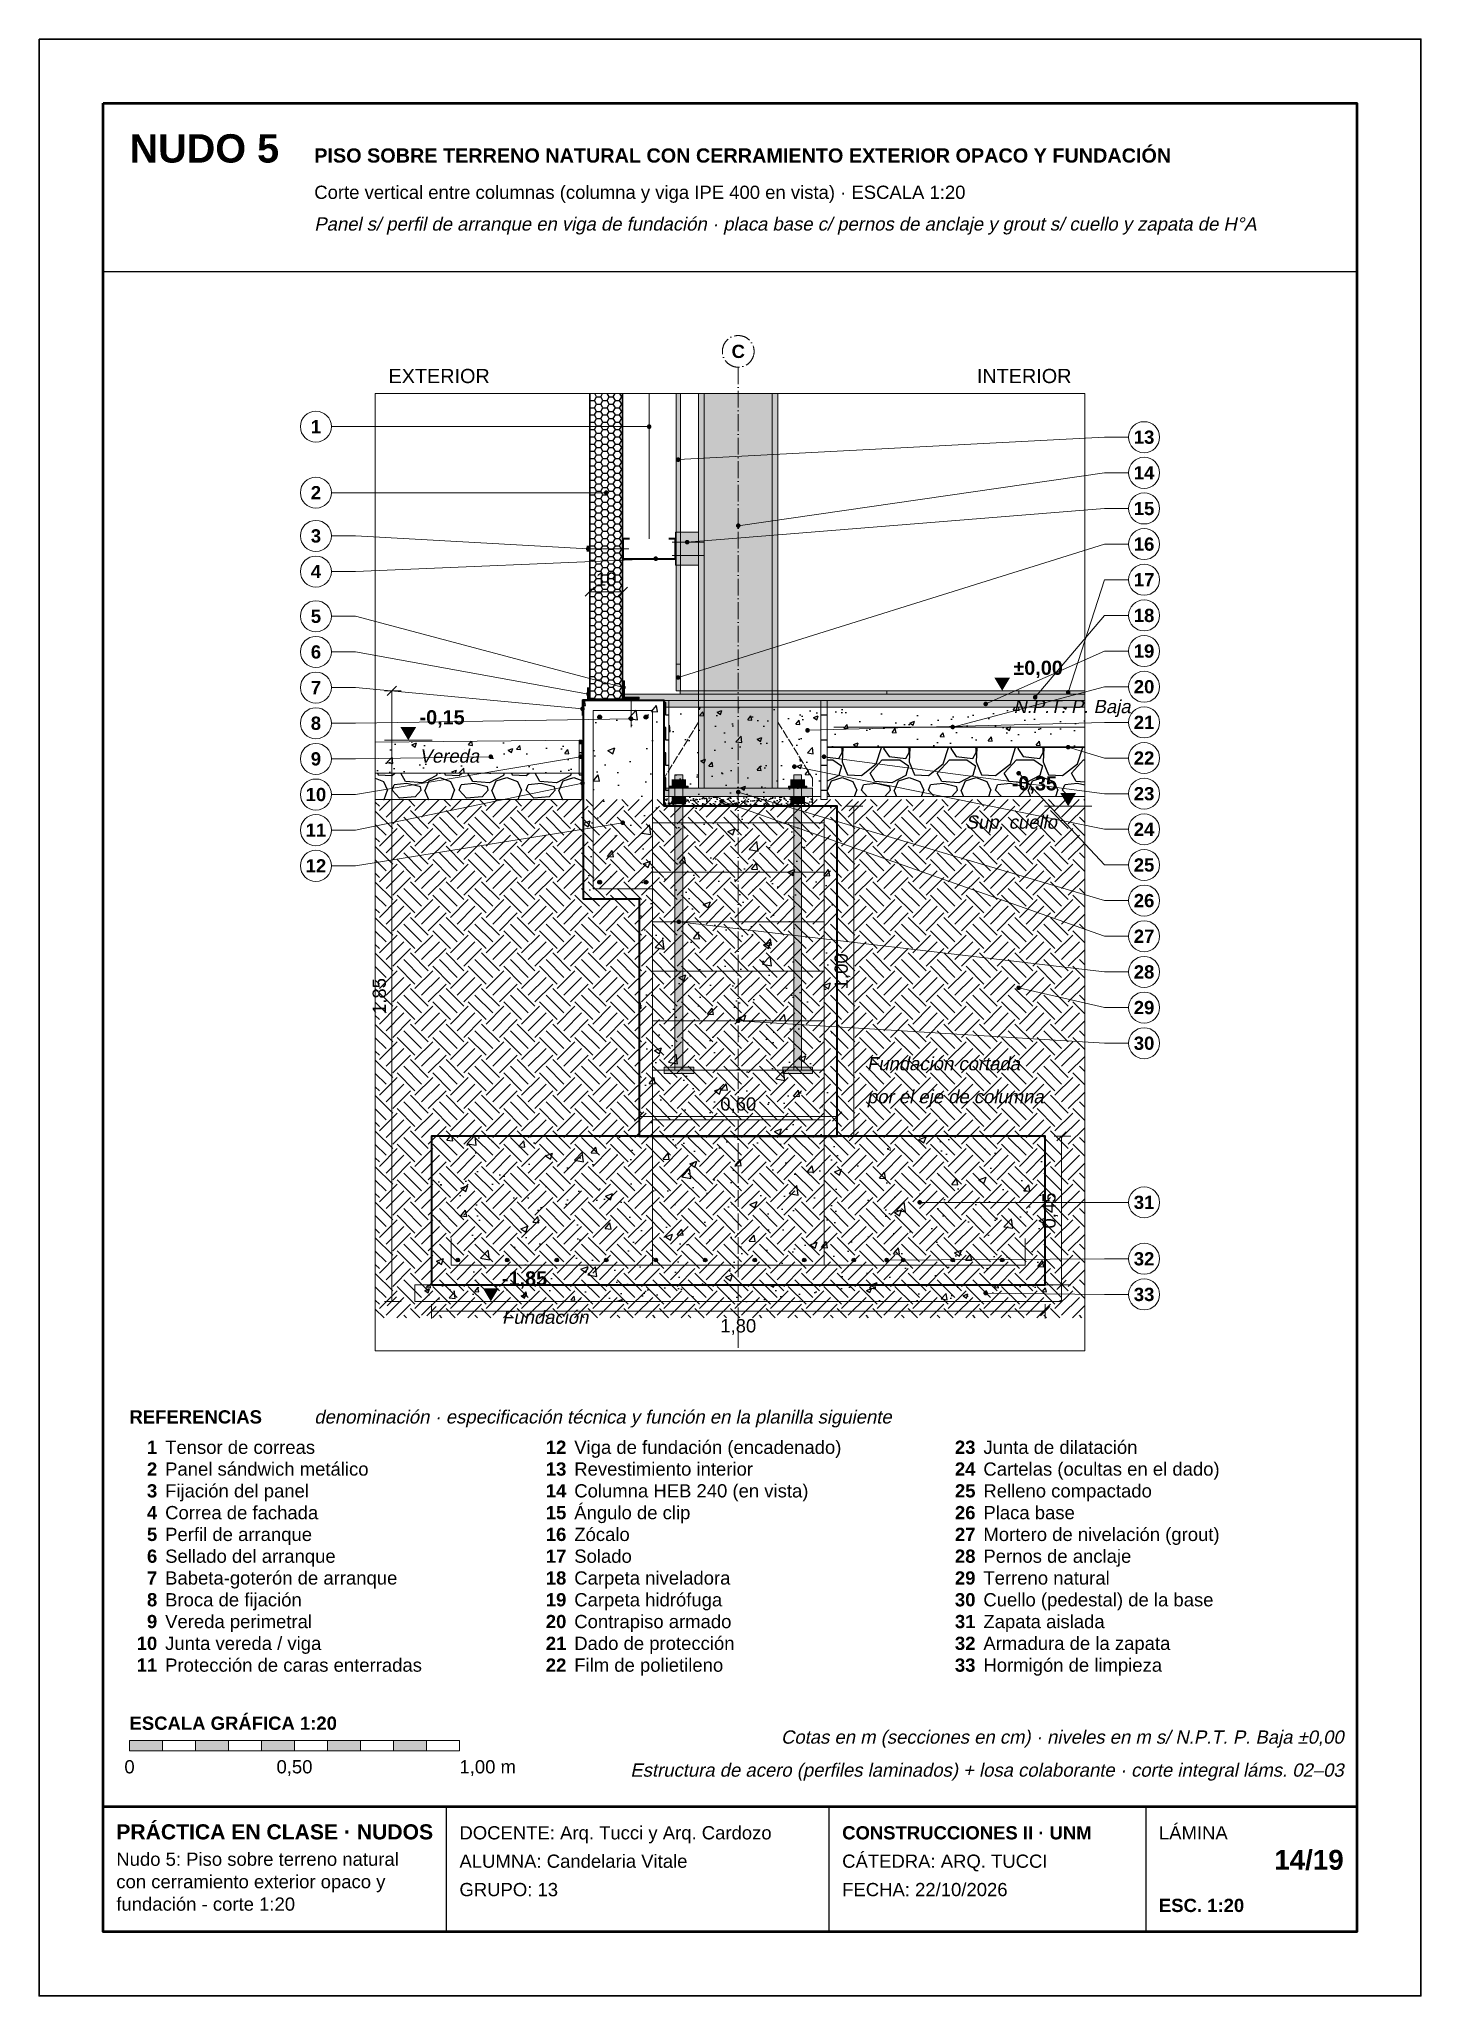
# Model space of a CAD drawing. Header units: millimetres. Extents: x 6 to 4194, y 6 to 5934.
import ezdxf
from ezdxf.enums import TextEntityAlignment as Align

# ---------------------------------------------------------------- set-up
doc = ezdxf.new("R2010")
doc.units = ezdxf.units.MM
doc.header["$LTSCALE"] = 20
doc.linetypes.add('DASHDOT', pattern=[3.556, 2.54, -0.508, 0, -0.508])
doc.linetypes.add('DASHED', pattern=[1.524, 1.27, -0.254])
for name, color, linetype in [('A-ACERO-CORTADO', 250, 'CONTINUOUS'), ('A-ACERO-VISTA', 8, 'CONTINUOUS'), ('A-AISLACION-EPS', 50, 'CONTINUOUS'), ('A-AISLACION-PIR', 50, 'CONTINUOUS'), ('A-ARMADURAS', 14, 'CONTINUOUS'), ('A-BARRERAS-MEMBRANAS', 7, 'CONTINUOUS'), ('A-CHAPA-GALVANIZADA', 253, 'CONTINUOUS'), ('A-CONTORNOS', 7, 'CONTINUOUS'), ('A-GROUT', 251, 'CONTINUOUS'), ('A-HORMIGON-INSITU', 33, 'CONTINUOUS'), ('A-HORMIGON-SIMPLE', 9, 'CONTINUOUS'), ('A-MORTERO-CARPETAS', 252, 'CONTINUOUS'), ('A-NEOPRENO-SELLADORES', 7, 'CONTINUOUS'), ('A-PROYECCION-OCULTO', 8, 'DASHED'), ('A-SOLADOS', 31, 'CONTINUOUS'), ('A-TERRENO', 32, 'CONTINUOUS'), ('A-TOSCA', 42, 'CONTINUOUS'), ('A-VISTA', 8, 'CONTINUOUS'), ('A-YESO-CIELORRASO', 254, 'CONTINUOUS'), ('X-COTAS', 3, 'CONTINUOUS'), ('X-EJES', 1, 'DASHDOT'), ('X-MARCO', 7, 'CONTINUOUS'), ('X-NIVELES', 7, 'CONTINUOUS'), ('X-REFERENCIAS', 1, 'CONTINUOUS'), ('X-ROTULO', 7, 'CONTINUOUS'), ('X-TEXTOS', 7, 'CONTINUOUS')]:
    doc.layers.add(name, color=color, linetype=linetype)
doc.styles.add('ARIAL', font='arial.ttf')
doc.styles.add('ARIAL-B', font='arialbd.ttf')

msp = doc.modelspace()

# ---------------------------------------------------------------- texts
at = {"layer": 'X-COTAS', "style": 'ARIAL'}
for s, p in [('10', (1725, 4278)), ('0,60', (2125, 2688)), ('1,80', (2125, 2016))]:
    msp.add_text(s, height=40.1, dxfattribs=at).set_placement(p, align=Align.CENTER)
for s, p in [('1,00', (2457, 3110)), ('1,85', (1057, 3035)), ('0,45', (3087, 2385))]:
    msp.add_text(s, height=40.1, rotation=90, dxfattribs=at).set_placement(p, align=Align.CENTER)
at = {"layer": 'X-EJES', "true_color": 0xcc0000, "style": 'ARIAL-B'}
msp.add_text('C', height=40.1, dxfattribs=at).set_placement((2125, 4968), align=Align.CENTER)
at = {"layer": 'X-NIVELES', "style": 'ARIAL-B'}
for s, p in [('±0,00', (2959, 4008)), ('-0,15', (1159, 3858)), ('-1,85', (1409, 2158))]:
    msp.add_text(s, height=42.96, dxfattribs=at).set_placement(p)
at = {"layer": 'X-NIVELES', "style": 'ARIAL', "oblique": 12}
for s, height, p in [('N.P.T. P. Baja', 40.096, (2959, 3892)), ('Vereda', 40.1, (1159, 3742)), ('Fundación', 40.1, (1409, 2042))]:
    msp.add_text(s, height=height, dxfattribs=at).set_placement(p)
at = {"layer": 'X-NIVELES', "style": 'ARIAL-B'}
msp.add_text('-0,35', height=42.96, dxfattribs=at).set_placement((3091, 3658), align=Align.RIGHT)
at = {"layer": 'X-NIVELES', "style": 'ARIAL', "oblique": 12}
msp.add_text('Sup. cuello', height=40.096, dxfattribs=at).set_placement((3091, 3542), align=Align.RIGHT)
at = {"layer": 'X-REFERENCIAS', "style": 'ARIAL-B'}
for s, p in [('1', (845, 4740)), ('13', (3355, 4708.1)), ('14', (3355, 4600.1)), ('2', (845, 4540)), ('15', (3355, 4492.1)), ('3', (845, 4409)), ('16', (3355, 4384.1)), ('4', (845, 4301)), ('17', (3355, 4276.1)), ('5', (845, 4165.5)), ('18', (3355, 4168.1)), ('6', (845, 4057.5)), ('19', (3355, 4060.1)), ('7', (845, 3949.5)), ('20', (3355, 3952.1)), ('8', (845, 3841.5)), ('21', (3355, 3844.1)), ('9', (845, 3733.5)), ('22', (3355, 3736.1)), ('10', (845, 3625.5)), ('23', (3355, 3628.1)), ('11', (845, 3517.5)), ('24', (3355, 3520.1)), ('12', (845, 3409.5)), ('25', (3355, 3412.1)), ('26', (3355, 3304.1)), ('27', (3355, 3196.1)), ('28', (3355, 3088.1)), ('29', (3355, 2980.1)), ('30', (3355, 2872.1)), ('31', (3355, 2390)), ('32', (3355, 2219)), ('33', (3355, 2111))]:
    msp.add_text(s, height=40.1, dxfattribs=at).set_placement(p, align=Align.CENTER)
at = {"layer": 'X-ROTULO'}
for s, height, style, p in [('PRÁCTICA EN CLASE · NUDOS', 45.824, 'ARIAL-B', (240, 480)), ('DOCENTE: Arq. Tucci y Arq. Cardozo', 40.096, 'ARIAL', (1280, 480)), ('CONSTRUCCIONES II · UNM', 40.096, 'ARIAL-B', (2440, 480)), ('LÁMINA', 40.1, 'ARIAL', (3400, 480)), ('Nudo 5: Piso sobre terreno natural', 40.096, 'ARIAL', (240, 400)), ('ALUMNA: Candelaria Vitale', 40.096, 'ARIAL', (1280, 394)), ('CÁTEDRA: ARQ. TUCCI', 40.096, 'ARIAL', (2440, 394)), ('con cerramiento exterior opaco y', 40.096, 'ARIAL', (240, 332)), ('fundación - corte 1:20', 40.096, 'ARIAL', (240, 264)), ('GRUPO: 13', 40.1, 'ARIAL', (1280, 308)), ('FECHA: 22/10/2026', 40.096, 'ARIAL', (2440, 308)), ('ESC. 1:20', 40.1, 'ARIAL-B', (3400, 260))]:
    msp.add_text(s, height=height, dxfattribs=dict(at, style=style)).set_placement(p)
at = {"layer": 'X-ROTULO', "style": 'ARIAL-B'}
msp.add_text('14/19', height=60.14, dxfattribs=at).set_placement((3960, 388), align=Align.RIGHT)
at = {"layer": 'X-TEXTOS'}
for s, height, style, p in [('NUDO 5', 85.92, 'ARIAL-B', (280, 5560)), ('PISO SOBRE TERRENO NATURAL CON CERRAMIENTO EXTERIOR OPACO Y FUNDACIÓN', 42.96, 'ARIAL-B', (840, 5560)), ('Corte vertical entre columnas (columna y viga IPE 400 en vista) · ESCALA 1:20', 40.096, 'ARIAL', (840, 5450)), ('EXTERIOR', 42.96, 'ARIAL', (1065, 4892)), ('REFERENCIAS', 40.096, 'ARIAL-B', (280, 1740)), ('Tensor de correas', 40.096, 'ARIAL', (388, 1648)), ('Viga de fundación (encadenado)', 40.096, 'ARIAL', (1628, 1648)), ('Junta de dilatación', 40.096, 'ARIAL', (2868, 1648)), ('Panel sándwich metálico', 40.096, 'ARIAL', (388, 1582)), ('Revestimiento interior', 40.096, 'ARIAL', (1628, 1582)), ('Cartelas (ocultas en el dado)', 40.096, 'ARIAL', (2868, 1582)), ('Fijación del panel', 40.096, 'ARIAL', (388, 1516)), ('Columna HEB 240 (en vista)', 40.096, 'ARIAL', (1628, 1516)), ('Relleno compactado', 40.096, 'ARIAL', (2868, 1516)), ('Correa de fachada', 40.096, 'ARIAL', (388, 1450)), ('Ángulo de clip', 40.096, 'ARIAL', (1628, 1450)), ('Placa base', 40.1, 'ARIAL', (2868, 1450)), ('Perfil de arranque', 40.096, 'ARIAL', (388, 1384)), ('Zócalo', 40.1, 'ARIAL', (1628, 1384)), ('Mortero de nivelación (grout)', 40.096, 'ARIAL', (2868, 1384)), ('Sellado del arranque', 40.096, 'ARIAL', (388, 1318)), ('Solado', 40.1, 'ARIAL', (1628, 1318)), ('Pernos de anclaje', 40.096, 'ARIAL', (2868, 1318)), ('Babeta-goterón de arranque', 40.096, 'ARIAL', (388, 1252)), ('Carpeta niveladora', 40.096, 'ARIAL', (1628, 1252)), ('Terreno natural', 40.096, 'ARIAL', (2868, 1252)), ('Broca de fijación', 40.096, 'ARIAL', (388, 1186)), ('Carpeta hidrófuga', 40.096, 'ARIAL', (1628, 1186)), ('Cuello (pedestal) de la base', 40.096, 'ARIAL', (2868, 1186)), ('Vereda perimetral', 40.096, 'ARIAL', (388, 1120)), ('Contrapiso armado', 40.096, 'ARIAL', (1628, 1120)), ('Zapata aislada', 40.096, 'ARIAL', (2868, 1120)), ('Junta vereda / viga', 40.096, 'ARIAL', (388, 1054)), ('Dado de protección', 40.096, 'ARIAL', (1628, 1054)), ('Armadura de la zapata', 40.096, 'ARIAL', (2868, 1054)), ('Protección de caras enterradas', 40.096, 'ARIAL', (388, 988)), ('Film de polietileno', 40.096, 'ARIAL', (1628, 988)), ('Hormigón de limpieza', 40.096, 'ARIAL', (2868, 988)), ('ESCALA GRÁFICA 1:20', 40.096, 'ARIAL-B', (280, 812)), ('1,00 m', 40.1, 'ARIAL', (1280, 680))]:
    msp.add_text(s, height=height, dxfattribs=dict(at, style=style)).set_placement(p)
at = {"layer": 'X-TEXTOS', "style": 'ARIAL', "oblique": 12}
for s, p in [('Panel s/ perfil de arranque en viga de fundación · placa base c/ pernos de anclaje y grout s/ cuello y zapata de H°A', (840, 5354)), ('Fundación cortada', (2515, 2810)), ('por el eje de columna', (2515, 2710)), ('denominación · especificación técnica y función en la planilla siguiente', (840, 1740))]:
    msp.add_text(s, height=40.096, dxfattribs=at).set_placement(p)
at = {"layer": 'X-TEXTOS'}
for s, height, style, p in [('INTERIOR', 42.96, 'ARIAL', (3135, 4892)), ('1', 40.1, 'ARIAL-B', (364, 1648)), ('12', 40.1, 'ARIAL-B', (1604, 1648)), ('23', 40.1, 'ARIAL-B', (2844, 1648)), ('2', 40.1, 'ARIAL-B', (364, 1582)), ('13', 40.1, 'ARIAL-B', (1604, 1582)), ('24', 40.1, 'ARIAL-B', (2844, 1582)), ('3', 40.1, 'ARIAL-B', (364, 1516)), ('14', 40.1, 'ARIAL-B', (1604, 1516)), ('25', 40.1, 'ARIAL-B', (2844, 1516)), ('4', 40.1, 'ARIAL-B', (364, 1450)), ('15', 40.1, 'ARIAL-B', (1604, 1450)), ('26', 40.1, 'ARIAL-B', (2844, 1450)), ('5', 40.1, 'ARIAL-B', (364, 1384)), ('16', 40.1, 'ARIAL-B', (1604, 1384)), ('27', 40.1, 'ARIAL-B', (2844, 1384)), ('6', 40.1, 'ARIAL-B', (364, 1318)), ('17', 40.1, 'ARIAL-B', (1604, 1318)), ('28', 40.1, 'ARIAL-B', (2844, 1318)), ('7', 40.1, 'ARIAL-B', (364, 1252)), ('18', 40.1, 'ARIAL-B', (1604, 1252)), ('29', 40.1, 'ARIAL-B', (2844, 1252)), ('8', 40.1, 'ARIAL-B', (364, 1186)), ('19', 40.1, 'ARIAL-B', (1604, 1186)), ('30', 40.1, 'ARIAL-B', (2844, 1186)), ('9', 40.1, 'ARIAL-B', (364, 1120)), ('20', 40.1, 'ARIAL-B', (1604, 1120)), ('31', 40.1, 'ARIAL-B', (2844, 1120)), ('10', 40.1, 'ARIAL-B', (364, 1054)), ('21', 40.1, 'ARIAL-B', (1604, 1054)), ('32', 40.1, 'ARIAL-B', (2844, 1054)), ('11', 40.1, 'ARIAL-B', (364, 988)), ('22', 40.1, 'ARIAL-B', (1604, 988)), ('33', 40.1, 'ARIAL-B', (2844, 988))]:
    msp.add_text(s, height=height, dxfattribs=dict(at, style=style)).set_placement(p, align=Align.RIGHT)
at = {"layer": 'X-TEXTOS', "style": 'ARIAL', "oblique": 12}
for s, p in [('Cotas en m (secciones en cm) · niveles en m s/ N.P.T. P. Baja ±0,00', (3960, 770)), ('Estructura de acero (perfiles laminados) + losa colaborante · corte integral láms. 02–03', (3960, 670))]:
    msp.add_text(s, height=40.096, dxfattribs=at).set_placement(p, align=Align.RIGHT)
at = {"layer": 'X-TEXTOS', "style": 'ARIAL'}
for s, p in [('0', (280, 680)), ('0,50', (780, 680))]:
    msp.add_text(s, height=40.1, dxfattribs=at).set_placement(p, align=Align.CENTER)

# ---------------------------------------------------------------- hatches: boundary and pattern name
at = {"layer": 'A-ACERO-CORTADO', "true_color": 0x4d545c}
h = msp.add_hatch(color=256, dxfattribs=at)
h.dxf.hatch_style = 1
h.paths.add_polyline_path([(1933, 2810), (1957, 2810), (1957, 3705), (1933, 3705)])
h = msp.add_hatch(color=256, dxfattribs=at)
h.dxf.hatch_style = 1
h.paths.add_polyline_path([(2293, 2810), (2317, 2810), (2317, 3705), (2293, 3705)])
h = msp.add_hatch(color=256, dxfattribs=at)
h.dxf.hatch_style = 1
h.paths.add_polyline_path([(1900, 3640), (2350, 3640), (2350, 3665), (1900, 3665)])
h = msp.add_hatch(color=256, dxfattribs=at)
h.dxf.hatch_style = 1
h.paths.add_polyline_path([(1917, 3665), (1973, 3665), (1973, 3671), (1917, 3671)])
h = msp.add_hatch(color=256, dxfattribs=at)
h.dxf.hatch_style = 1
h.paths.add_polyline_path([(2277, 3665), (2333, 3665), (2333, 3671), (2277, 3671)])
h = msp.add_hatch(color=256, dxfattribs=at)
h.dxf.hatch_style = 1
h.paths.add_polyline_path([(1900, 2800), (1990, 2800), (1990, 2820), (1900, 2820)])
h = msp.add_hatch(color=256, dxfattribs=at)
h.dxf.hatch_style = 1
h.paths.add_polyline_path([(2260, 2800), (2350, 2800), (2350, 2820), (2260, 2820)])
at = {"layer": 'A-ACERO-VISTA', "true_color": 0xdfe3e7}
h = msp.add_hatch(color=256, dxfattribs=at)
h.dxf.hatch_style = 1
h.paths.add_polyline_path([(2005, 4860), (2005, 3665), (2245, 3665), (2245, 4860)])
h = msp.add_hatch(color=256, dxfattribs=at)
h.dxf.hatch_style = 1
h.paths.add_polyline_path([(1935, 4340), (2005, 4340), (2005, 4440), (1935, 4440)])
at = {"layer": 'A-AISLACION-EPS'}
h = msp.add_hatch(dxfattribs=at)
h.set_pattern_fill('ZIGZAG', color=256, scale=6, angle=90)
h.paths.add_polyline_path([(1900, 3610), (1915, 3610), (1915, 3930), (1900, 3930)])
h = msp.add_hatch(dxfattribs=at)
h.set_pattern_fill('ZIGZAG', color=256, scale=6, angle=90)
h.paths.add_polyline_path([(2375, 3630), (2395, 3630), (2395, 3930), (2375, 3930)])
h = msp.add_hatch(dxfattribs=at)
h.set_pattern_fill('ZIGZAG', color=256, scale=6, angle=90)
h.paths.add_polyline_path([(1643, 3710), (1651, 3710), (1651, 3810), (1643, 3810)])
at = {"layer": 'A-AISLACION-PIR'}
h = msp.add_hatch(dxfattribs=at)
h.set_pattern_fill('HONEY', color=256, scale=4)
h.paths.add_polyline_path([(1675, 4860), (1675, 3935), (1775, 3935), (1775, 4860)])
at = {"layer": 'A-ARMADURAS'}
h = msp.add_hatch(color=256, dxfattribs=at)
h.dxf.hatch_style = 1
h.paths.add_polyline_path([(1711, 3880), (1710.7, 3881.9), (1709.9, 3883.5), (1708.5, 3884.9), (1706.9, 3885.7), (1705, 3886), (1703.1, 3885.7), (1701.5, 3884.9), (1700.1, 3883.5), (1699.3, 3881.9), (1699, 3880), (1699.3, 3878.1), (1700.1, 3876.5), (1701.5, 3875.1), (1703.1, 3874.3), (1705, 3874), (1706.9, 3874.3), (1708.5, 3875.1), (1709.9, 3876.5), (1710.7, 3878.1)])
h = msp.add_hatch(color=256, dxfattribs=at)
h.dxf.hatch_style = 1
h.paths.add_polyline_path([(1851, 3880), (1850.7, 3881.9), (1849.9, 3883.5), (1848.5, 3884.9), (1846.9, 3885.7), (1845, 3886), (1843.1, 3885.7), (1841.5, 3884.9), (1840.1, 3883.5), (1839.3, 3881.9), (1839, 3880), (1839.3, 3878.1), (1840.1, 3876.5), (1841.5, 3875.1), (1843.1, 3874.3), (1845, 3874), (1846.9, 3874.3), (1848.5, 3875.1), (1849.9, 3876.5), (1850.7, 3878.1)])
h = msp.add_hatch(color=256, dxfattribs=at)
h.dxf.hatch_style = 1
h.paths.add_polyline_path([(1711, 3380), (1710.7, 3381.9), (1709.9, 3383.5), (1708.5, 3384.9), (1706.9, 3385.7), (1705, 3386), (1703.1, 3385.7), (1701.5, 3384.9), (1700.1, 3383.5), (1699.3, 3381.9), (1699, 3380), (1699.3, 3378.1), (1700.1, 3376.5), (1701.5, 3375.1), (1703.1, 3374.3), (1705, 3374), (1706.9, 3374.3), (1708.5, 3375.1), (1709.9, 3376.5), (1710.7, 3378.1)])
h = msp.add_hatch(color=256, dxfattribs=at)
h.dxf.hatch_style = 1
h.paths.add_polyline_path([(1851, 3380), (1850.7, 3381.9), (1849.9, 3383.5), (1848.5, 3384.9), (1846.9, 3385.7), (1845, 3386), (1843.1, 3385.7), (1841.5, 3384.9), (1840.1, 3383.5), (1839.3, 3381.9), (1839, 3380), (1839.3, 3378.1), (1840.1, 3376.5), (1841.5, 3375.1), (1843.1, 3374.3), (1845, 3374), (1846.9, 3374.3), (1848.5, 3375.1), (1849.9, 3376.5), (1850.7, 3378.1)])
h = msp.add_hatch(color=256, dxfattribs=at)
h.dxf.hatch_style = 1
h.paths.add_polyline_path([(1280.6, 2235), (1280.3, 2236.7), (1279.5, 2238.3), (1278.3, 2239.5), (1276.7, 2240.3), (1275, 2240.6), (1273.3, 2240.3), (1271.7, 2239.5), (1270.5, 2238.3), (1269.7, 2236.7), (1269.4, 2235), (1269.7, 2233.3), (1270.5, 2231.7), (1271.7, 2230.5), (1273.3, 2229.7), (1275, 2229.4), (1276.7, 2229.7), (1278.3, 2230.5), (1279.5, 2231.7), (1280.3, 2233.3)])
h = msp.add_hatch(color=256, dxfattribs=at)
h.dxf.hatch_style = 1
h.paths.add_polyline_path([(1430.6, 2235), (1430.3, 2236.7), (1429.5, 2238.3), (1428.3, 2239.5), (1426.7, 2240.3), (1425, 2240.6), (1423.3, 2240.3), (1421.7, 2239.5), (1420.5, 2238.3), (1419.7, 2236.7), (1419.4, 2235), (1419.7, 2233.3), (1420.5, 2231.7), (1421.7, 2230.5), (1423.3, 2229.7), (1425, 2229.4), (1426.7, 2229.7), (1428.3, 2230.5), (1429.5, 2231.7), (1430.3, 2233.3)])
h = msp.add_hatch(color=256, dxfattribs=at)
h.dxf.hatch_style = 1
h.paths.add_polyline_path([(1580.6, 2235), (1580.3, 2236.7), (1579.5, 2238.3), (1578.3, 2239.5), (1576.7, 2240.3), (1575, 2240.6), (1573.3, 2240.3), (1571.7, 2239.5), (1570.5, 2238.3), (1569.7, 2236.7), (1569.4, 2235), (1569.7, 2233.3), (1570.5, 2231.7), (1571.7, 2230.5), (1573.3, 2229.7), (1575, 2229.4), (1576.7, 2229.7), (1578.3, 2230.5), (1579.5, 2231.7), (1580.3, 2233.3)])
h = msp.add_hatch(color=256, dxfattribs=at)
h.dxf.hatch_style = 1
h.paths.add_polyline_path([(1730.6, 2235), (1730.3, 2236.7), (1729.5, 2238.3), (1728.3, 2239.5), (1726.7, 2240.3), (1725, 2240.6), (1723.3, 2240.3), (1721.7, 2239.5), (1720.5, 2238.3), (1719.7, 2236.7), (1719.4, 2235), (1719.7, 2233.3), (1720.5, 2231.7), (1721.7, 2230.5), (1723.3, 2229.7), (1725, 2229.4), (1726.7, 2229.7), (1728.3, 2230.5), (1729.5, 2231.7), (1730.3, 2233.3)])
h = msp.add_hatch(color=256, dxfattribs=at)
h.dxf.hatch_style = 1
h.paths.add_polyline_path([(1880.6, 2235), (1880.3, 2236.7), (1879.5, 2238.3), (1878.3, 2239.5), (1876.7, 2240.3), (1875, 2240.6), (1873.3, 2240.3), (1871.7, 2239.5), (1870.5, 2238.3), (1869.7, 2236.7), (1869.4, 2235), (1869.7, 2233.3), (1870.5, 2231.7), (1871.7, 2230.5), (1873.3, 2229.7), (1875, 2229.4), (1876.7, 2229.7), (1878.3, 2230.5), (1879.5, 2231.7), (1880.3, 2233.3)])
h = msp.add_hatch(color=256, dxfattribs=at)
h.dxf.hatch_style = 1
h.paths.add_polyline_path([(2030.6, 2235), (2030.3, 2236.7), (2029.5, 2238.3), (2028.3, 2239.5), (2026.7, 2240.3), (2025, 2240.6), (2023.3, 2240.3), (2021.7, 2239.5), (2020.5, 2238.3), (2019.7, 2236.7), (2019.4, 2235), (2019.7, 2233.3), (2020.5, 2231.7), (2021.7, 2230.5), (2023.3, 2229.7), (2025, 2229.4), (2026.7, 2229.7), (2028.3, 2230.5), (2029.5, 2231.7), (2030.3, 2233.3)])
h = msp.add_hatch(color=256, dxfattribs=at)
h.dxf.hatch_style = 1
h.paths.add_polyline_path([(2180.6, 2235), (2180.3, 2236.7), (2179.5, 2238.3), (2178.3, 2239.5), (2176.7, 2240.3), (2175, 2240.6), (2173.3, 2240.3), (2171.7, 2239.5), (2170.5, 2238.3), (2169.7, 2236.7), (2169.4, 2235), (2169.7, 2233.3), (2170.5, 2231.7), (2171.7, 2230.5), (2173.3, 2229.7), (2175, 2229.4), (2176.7, 2229.7), (2178.3, 2230.5), (2179.5, 2231.7), (2180.3, 2233.3)])
h = msp.add_hatch(color=256, dxfattribs=at)
h.dxf.hatch_style = 1
h.paths.add_polyline_path([(2330.6, 2235), (2330.3, 2236.7), (2329.5, 2238.3), (2328.3, 2239.5), (2326.7, 2240.3), (2325, 2240.6), (2323.3, 2240.3), (2321.7, 2239.5), (2320.5, 2238.3), (2319.7, 2236.7), (2319.4, 2235), (2319.7, 2233.3), (2320.5, 2231.7), (2321.7, 2230.5), (2323.3, 2229.7), (2325, 2229.4), (2326.7, 2229.7), (2328.3, 2230.5), (2329.5, 2231.7), (2330.3, 2233.3)])
h = msp.add_hatch(color=256, dxfattribs=at)
h.dxf.hatch_style = 1
h.paths.add_polyline_path([(2480.6, 2235), (2480.3, 2236.7), (2479.5, 2238.3), (2478.3, 2239.5), (2476.7, 2240.3), (2475, 2240.6), (2473.3, 2240.3), (2471.7, 2239.5), (2470.5, 2238.3), (2469.7, 2236.7), (2469.4, 2235), (2469.7, 2233.3), (2470.5, 2231.7), (2471.7, 2230.5), (2473.3, 2229.7), (2475, 2229.4), (2476.7, 2229.7), (2478.3, 2230.5), (2479.5, 2231.7), (2480.3, 2233.3)])
h = msp.add_hatch(color=256, dxfattribs=at)
h.dxf.hatch_style = 1
h.paths.add_polyline_path([(2630.6, 2235), (2630.3, 2236.7), (2629.5, 2238.3), (2628.3, 2239.5), (2626.7, 2240.3), (2625, 2240.6), (2623.3, 2240.3), (2621.7, 2239.5), (2620.5, 2238.3), (2619.7, 2236.7), (2619.4, 2235), (2619.7, 2233.3), (2620.5, 2231.7), (2621.7, 2230.5), (2623.3, 2229.7), (2625, 2229.4), (2626.7, 2229.7), (2628.3, 2230.5), (2629.5, 2231.7), (2630.3, 2233.3)])
h = msp.add_hatch(color=256, dxfattribs=at)
h.dxf.hatch_style = 1
h.paths.add_polyline_path([(2780.6, 2235), (2780.3, 2236.7), (2779.5, 2238.3), (2778.3, 2239.5), (2776.7, 2240.3), (2775, 2240.6), (2773.3, 2240.3), (2771.7, 2239.5), (2770.5, 2238.3), (2769.7, 2236.7), (2769.4, 2235), (2769.7, 2233.3), (2770.5, 2231.7), (2771.7, 2230.5), (2773.3, 2229.7), (2775, 2229.4), (2776.7, 2229.7), (2778.3, 2230.5), (2779.5, 2231.7), (2780.3, 2233.3)])
h = msp.add_hatch(color=256, dxfattribs=at)
h.dxf.hatch_style = 1
h.paths.add_polyline_path([(2930.6, 2235), (2930.3, 2236.7), (2929.5, 2238.3), (2928.3, 2239.5), (2926.7, 2240.3), (2925, 2240.6), (2923.3, 2240.3), (2921.7, 2239.5), (2920.5, 2238.3), (2919.7, 2236.7), (2919.4, 2235), (2919.7, 2233.3), (2920.5, 2231.7), (2921.7, 2230.5), (2923.3, 2229.7), (2925, 2229.4), (2926.7, 2229.7), (2928.3, 2230.5), (2929.5, 2231.7), (2930.3, 2233.3)])
at = {"layer": 'A-BARRERAS-MEMBRANAS', "true_color": 0x000000}
h = msp.add_hatch(color=256, dxfattribs=at)
h.dxf.hatch_style = 1
h.paths.add_polyline_path([(2395, 3788), (3175, 3788), (3175, 3790), (2395, 3790)])
at = {"layer": 'A-CHAPA-GALVANIZADA', "true_color": 0x8f989f}
h = msp.add_hatch(color=256, dxfattribs=at)
h.dxf.hatch_style = 1
h.paths.add_polyline_path([(1775, 3940), (1780, 3940), (1780, 3990), (1775, 3990)])
h = msp.add_hatch(color=256, dxfattribs=at)
h.dxf.hatch_style = 1
h.paths.add_polyline_path([(1775, 3935), (1825, 3935), (1825, 3940), (1775, 3940)])
at = {"layer": 'A-GROUT'}
h = msp.add_hatch(dxfattribs=at)
h.set_pattern_fill('AR-SAND', color=256, scale=0.4)
h.paths.add_polyline_path([(1900, 3610), (2350, 3610), (2350, 3640), (1900, 3640)])
at = {"layer": 'A-HORMIGON-INSITU'}
h = msp.add_hatch(dxfattribs=at)
h.set_pattern_fill('AR-CONC', color=256, scale=1.2)
h.paths.add_polyline_path([(1825, 2610), (2425, 2610), (2425, 3610), (1900, 3610), (1900, 3930), (1655, 3930), (1655, 3330), (1825, 3330)])
h = msp.add_hatch(dxfattribs=at)
h.set_pattern_fill('AR-CONC', color=256, scale=1.2)
h.paths.add_polyline_path([(1195, 2160), (3055, 2160), (3055, 2610), (1195, 2610)])
at = {"layer": 'A-HORMIGON-SIMPLE'}
h = msp.add_hatch(dxfattribs=at)
h.set_pattern_fill('AR-CONC', color=256, scale=0.8)
h.paths.add_polyline_path([(1915, 3640), (2375, 3640), (2375, 3910), (1915, 3910)])
h = msp.add_hatch(dxfattribs=at)
h.set_pattern_fill('AR-CONC', color=256, scale=0.8)
h.paths.add_polyline_path([(2395, 3790), (3175, 3790), (3175, 3910), (2395, 3910)])
h = msp.add_hatch(dxfattribs=at)
h.set_pattern_fill('AR-CONC', color=256, scale=0.8)
h.paths.add_polyline_path([(1025, 3710), (1643, 3710), (1643, 3810), (1025, 3804)])
h = msp.add_hatch(dxfattribs=at)
h.set_pattern_fill('AR-CONC', color=256, scale=0.8)
h.paths.add_polyline_path([(1145, 2110), (3105, 2110), (3105, 2160), (1145, 2160)])
at = {"layer": 'A-MORTERO-CARPETAS'}
h = msp.add_hatch(dxfattribs=at)
h.set_pattern_fill('AR-SAND', color=256, scale=0.6)
h.paths.add_polyline_path([(1775, 3930), (3175, 3930), (3175, 3950), (1775, 3950)])
h = msp.add_hatch(dxfattribs=at)
h.set_pattern_fill('AR-SAND', color=256, scale=0.4)
h.paths.add_polyline_path([(1900, 3910), (3175, 3910), (3175, 3930), (1900, 3930)])
at = {"layer": 'A-MORTERO-CARPETAS', "true_color": 0x8d8d8d}
h = msp.add_hatch(color=256, dxfattribs=at)
h.dxf.hatch_style = 1
h.paths.add_polyline_path([(1949, 3945), (3175, 3945), (3175, 3950), (1949, 3950)])
at = {"layer": 'A-NEOPRENO-SELLADORES', "true_color": 0x222222}
h = msp.add_hatch(color=256, dxfattribs=at)
h.dxf.hatch_style = 1
h.paths.add_polyline_path([(1666, 4381), (1674, 4381), (1674, 4399), (1666, 4399)])
at = {"layer": 'A-NEOPRENO-SELLADORES', "true_color": 0x111111}
h = msp.add_hatch(color=256, dxfattribs=at)
h.dxf.hatch_style = 1
h.paths.add_polyline_path([(1667, 3935), (1675, 3935), (1675, 3970), (1667, 3970)])
h = msp.add_hatch(color=256, dxfattribs=at)
h.dxf.hatch_style = 1
h.paths.add_polyline_path([(1643, 3798), (1651, 3798), (1651, 3810), (1643, 3810)])
at = {"layer": 'A-NEOPRENO-SELLADORES', "true_color": 0x222222}
h = msp.add_hatch(color=256, dxfattribs=at)
h.dxf.hatch_style = 1
h.paths.add_polyline_path([(1923, 3671), (1967, 3671), (1967, 3692), (1923, 3692)])
h = msp.add_hatch(color=256, dxfattribs=at)
h.dxf.hatch_style = 1
h.paths.add_polyline_path([(2283, 3671), (2327, 3671), (2327, 3692), (2283, 3692)])
h = msp.add_hatch(color=256, dxfattribs=at)
h.dxf.hatch_style = 1
h.paths.add_polyline_path([(1923, 3617), (1967, 3617), (1967, 3638), (1923, 3638)])
h = msp.add_hatch(color=256, dxfattribs=at)
h.dxf.hatch_style = 1
h.paths.add_polyline_path([(2283, 3617), (2327, 3617), (2327, 3638), (2283, 3638)])
at = {"layer": 'A-SOLADOS', "true_color": 0xcdbb9c}
h = msp.add_hatch(color=256, dxfattribs=at)
h.dxf.hatch_style = 1
h.paths.add_polyline_path([(1937, 3960), (1949.5, 3960), (1949.5, 4040), (1937, 4040)])
h = msp.add_hatch(color=256, dxfattribs=at)
h.dxf.hatch_style = 1
h.paths.add_polyline_path([(1949, 3950), (3175, 3950), (3175, 3960), (1949, 3960)])
at = {"layer": 'A-TERRENO'}
h = msp.add_hatch(dxfattribs=at)
h.set_pattern_fill('EARTH', color=256, scale=12, angle=45)
h.paths.add_polyline_path([(1025, 2060), (3175, 2060), (3175, 3630), (1025, 3630)])
at = {"layer": 'A-TOSCA'}
h = msp.add_hatch(dxfattribs=at)
h.set_pattern_fill('GRAVEL', color=256, scale=8)
h.paths.add_polyline_path([(2395, 3640), (3175, 3640), (3175, 3788), (2395, 3788)])
h = msp.add_hatch(dxfattribs=at)
h.set_pattern_fill('GRAVEL', color=256, scale=8)
h.paths.add_polyline_path([(1025, 3630), (1651, 3630), (1651, 3710), (1025, 3710)])
at = {"layer": 'A-YESO-CIELORRASO'}
h = msp.add_hatch(dxfattribs=at)
h.set_pattern_fill('AR-SAND', color=256, scale=0.3)
h.paths.add_polyline_path([(1937, 4860), (1937, 3960), (1949.5, 3960), (1949.5, 4860)])
at = {"layer": 'X-NIVELES'}
h = msp.add_hatch(color=7, dxfattribs=at)
h.dxf.hatch_style = 1
h.paths.add_polyline_path([(2925, 3960), (2901, 4000), (2949, 4000)])
h = msp.add_hatch(color=7, dxfattribs=at)
h.dxf.hatch_style = 1
h.paths.add_polyline_path([(1125, 3810), (1101, 3850), (1149, 3850)])
h = msp.add_hatch(color=7, dxfattribs=at)
h.dxf.hatch_style = 1
h.paths.add_polyline_path([(3125, 3610), (3101, 3650), (3149, 3650)])
h = msp.add_hatch(color=7, dxfattribs=at)
h.dxf.hatch_style = 1
h.paths.add_polyline_path([(1375, 2110), (1351, 2150), (1399, 2150)])
at = {"layer": 'X-REFERENCIAS'}
h = msp.add_hatch(color=7, dxfattribs=at)
h.dxf.hatch_style = 1
h.paths.add_polyline_path([(1862, 4760), (1861.7, 4762.2), (1860.7, 4764.1), (1859.1, 4765.7), (1857.2, 4766.7), (1855, 4767), (1852.8, 4766.7), (1850.9, 4765.7), (1849.3, 4764.1), (1848.3, 4762.2), (1848, 4760), (1848.3, 4757.8), (1849.3, 4755.9), (1850.9, 4754.3), (1852.8, 4753.3), (1855, 4753), (1857.2, 4753.3), (1859.1, 4754.3), (1860.7, 4755.9), (1861.7, 4757.8)])
h = msp.add_hatch(color=7, dxfattribs=at)
h.dxf.hatch_style = 1
h.paths.add_polyline_path([(1950, 4660), (1949.7, 4662.2), (1948.7, 4664.1), (1947.1, 4665.7), (1945.2, 4666.7), (1943, 4667), (1940.8, 4666.7), (1938.9, 4665.7), (1937.3, 4664.1), (1936.3, 4662.2), (1936, 4660), (1936.3, 4657.8), (1937.3, 4655.9), (1938.9, 4654.3), (1940.8, 4653.3), (1943, 4653), (1945.2, 4653.3), (1947.1, 4654.3), (1948.7, 4655.9), (1949.7, 4657.8)])
h = msp.add_hatch(color=7, dxfattribs=at)
h.dxf.hatch_style = 1
h.paths.add_polyline_path([(1732, 4560), (1731.7, 4562.2), (1730.7, 4564.1), (1729.1, 4565.7), (1727.2, 4566.7), (1725, 4567), (1722.8, 4566.7), (1720.9, 4565.7), (1719.3, 4564.1), (1718.3, 4562.2), (1718, 4560), (1718.3, 4557.8), (1719.3, 4555.9), (1720.9, 4554.3), (1722.8, 4553.3), (1725, 4553), (1727.2, 4553.3), (1729.1, 4554.3), (1730.7, 4555.9), (1731.7, 4557.8)])
h = msp.add_hatch(color=7, dxfattribs=at)
h.dxf.hatch_style = 1
h.paths.add_polyline_path([(2132, 4460), (2131.7, 4462.2), (2130.7, 4464.1), (2129.1, 4465.7), (2127.2, 4466.7), (2125, 4467), (2122.8, 4466.7), (2120.9, 4465.7), (2119.3, 4464.1), (2118.3, 4462.2), (2118, 4460), (2118.3, 4457.8), (2119.3, 4455.9), (2120.9, 4454.3), (2122.8, 4453.3), (2125, 4453), (2127.2, 4453.3), (2129.1, 4454.3), (2130.7, 4455.9), (2131.7, 4457.8)])
h = msp.add_hatch(color=7, dxfattribs=at)
h.dxf.hatch_style = 1
h.paths.add_polyline_path([(1677, 4390), (1676.7, 4392.2), (1675.7, 4394.1), (1674.1, 4395.7), (1672.2, 4396.7), (1670, 4397), (1667.8, 4396.7), (1665.9, 4395.7), (1664.3, 4394.1), (1663.3, 4392.2), (1663, 4390), (1663.3, 4387.8), (1664.3, 4385.9), (1665.9, 4384.3), (1667.8, 4383.3), (1670, 4383), (1672.2, 4383.3), (1674.1, 4384.3), (1675.7, 4385.9), (1676.7, 4387.8)])
h = msp.add_hatch(color=7, dxfattribs=at)
h.dxf.hatch_style = 1
h.paths.add_polyline_path([(1977, 4410), (1976.7, 4412.2), (1975.7, 4414.1), (1974.1, 4415.7), (1972.2, 4416.7), (1970, 4417), (1967.8, 4416.7), (1965.9, 4415.7), (1964.3, 4414.1), (1963.3, 4412.2), (1963, 4410), (1963.3, 4407.8), (1964.3, 4405.9), (1965.9, 4404.3), (1967.8, 4403.3), (1970, 4403), (1972.2, 4403.3), (1974.1, 4404.3), (1975.7, 4405.9), (1976.7, 4407.8)])
h = msp.add_hatch(color=7, dxfattribs=at)
h.dxf.hatch_style = 1
h.paths.add_polyline_path([(1882, 4360), (1881.7, 4362.2), (1880.7, 4364.1), (1879.1, 4365.7), (1877.2, 4366.7), (1875, 4367), (1872.8, 4366.7), (1870.9, 4365.7), (1869.3, 4364.1), (1868.3, 4362.2), (1868, 4360), (1868.3, 4357.8), (1869.3, 4355.9), (1870.9, 4354.3), (1872.8, 4353.3), (1875, 4353), (1877.2, 4353.3), (1879.1, 4354.3), (1880.7, 4355.9), (1881.7, 4357.8)])
h = msp.add_hatch(color=7, dxfattribs=at)
h.dxf.hatch_style = 1
h.paths.add_polyline_path([(1784, 3970), (1783.7, 3972.2), (1782.7, 3974.1), (1781.1, 3975.7), (1779.2, 3976.7), (1777, 3977), (1774.8, 3976.7), (1772.9, 3975.7), (1771.3, 3974.1), (1770.3, 3972.2), (1770, 3970), (1770.3, 3967.8), (1771.3, 3965.9), (1772.9, 3964.3), (1774.8, 3963.3), (1777, 3963), (1779.2, 3963.3), (1781.1, 3964.3), (1782.7, 3965.9), (1783.7, 3967.8)])
h = msp.add_hatch(color=7, dxfattribs=at)
h.dxf.hatch_style = 1
h.paths.add_polyline_path([(1950, 4000), (1949.7, 4002.2), (1948.7, 4004.1), (1947.1, 4005.7), (1945.2, 4006.7), (1943, 4007), (1940.8, 4006.7), (1938.9, 4005.7), (1937.3, 4004.1), (1936.3, 4002.2), (1936, 4000), (1936.3, 3997.8), (1937.3, 3995.9), (1938.9, 3994.3), (1940.8, 3993.3), (1943, 3993), (1945.2, 3993.3), (1947.1, 3994.3), (1948.7, 3995.9), (1949.7, 3997.8)])
h = msp.add_hatch(color=7, dxfattribs=at)
h.dxf.hatch_style = 1
h.paths.add_polyline_path([(1678, 3950), (1677.7, 3952.2), (1676.7, 3954.1), (1675.1, 3955.7), (1673.2, 3956.7), (1671, 3957), (1668.8, 3956.7), (1666.9, 3955.7), (1665.3, 3954.1), (1664.3, 3952.2), (1664, 3950), (1664.3, 3947.8), (1665.3, 3945.9), (1666.9, 3944.3), (1668.8, 3943.3), (1671, 3943), (1673.2, 3943.3), (1675.1, 3944.3), (1676.7, 3945.9), (1677.7, 3947.8)])
h = msp.add_hatch(color=7, dxfattribs=at)
h.dxf.hatch_style = 1
h.paths.add_polyline_path([(2882, 3920), (2881.7, 3922.2), (2880.7, 3924.1), (2879.1, 3925.7), (2877.2, 3926.7), (2875, 3927), (2872.8, 3926.7), (2870.9, 3925.7), (2869.3, 3924.1), (2868.3, 3922.2), (2868, 3920), (2868.3, 3917.8), (2869.3, 3915.9), (2870.9, 3914.3), (2872.8, 3913.3), (2875, 3913), (2877.2, 3913.3), (2879.1, 3914.3), (2880.7, 3915.9), (2881.7, 3917.8)])
h = msp.add_hatch(color=7, dxfattribs=at)
h.dxf.hatch_style = 1
h.paths.add_polyline_path([(3032, 3940), (3031.7, 3942.2), (3030.7, 3944.1), (3029.1, 3945.7), (3027.2, 3946.7), (3025, 3947), (3022.8, 3946.7), (3020.9, 3945.7), (3019.3, 3944.1), (3018.3, 3942.2), (3018, 3940), (3018.3, 3937.8), (3019.3, 3935.9), (3020.9, 3934.3), (3022.8, 3933.3), (3025, 3933), (3027.2, 3933.3), (3029.1, 3934.3), (3030.7, 3935.9), (3031.7, 3937.8)])
h = msp.add_hatch(color=7, dxfattribs=at)
h.dxf.hatch_style = 1
h.paths.add_polyline_path([(3132, 3955), (3131.7, 3957.2), (3130.7, 3959.1), (3129.1, 3960.7), (3127.2, 3961.7), (3125, 3962), (3122.8, 3961.7), (3120.9, 3960.7), (3119.3, 3959.1), (3118.3, 3957.2), (3118, 3955), (3118.3, 3952.8), (3119.3, 3950.9), (3120.9, 3949.3), (3122.8, 3948.3), (3125, 3948), (3127.2, 3948.3), (3129.1, 3949.3), (3130.7, 3950.9), (3131.7, 3952.8)])
h = msp.add_hatch(color=7, dxfattribs=at)
h.dxf.hatch_style = 1
h.paths.add_polyline_path([(1660, 3905), (1659.7, 3907.2), (1658.7, 3909.1), (1657.1, 3910.7), (1655.2, 3911.7), (1653, 3912), (1650.8, 3911.7), (1648.9, 3910.7), (1647.3, 3909.1), (1646.3, 3907.2), (1646, 3905), (1646.3, 3902.8), (1647.3, 3900.9), (1648.9, 3899.3), (1650.8, 3898.3), (1653, 3898), (1655.2, 3898.3), (1657.1, 3899.3), (1658.7, 3900.9), (1659.7, 3902.8)])
h = msp.add_hatch(color=7, dxfattribs=at)
h.dxf.hatch_style = 1
h.paths.add_polyline_path([(1807, 3875), (1806.7, 3877.2), (1805.7, 3879.1), (1804.1, 3880.7), (1802.2, 3881.7), (1800, 3882), (1797.8, 3881.7), (1795.9, 3880.7), (1794.3, 3879.1), (1793.3, 3877.2), (1793, 3875), (1793.3, 3872.8), (1794.3, 3870.9), (1795.9, 3869.3), (1797.8, 3868.3), (1800, 3868), (1802.2, 3868.3), (1804.1, 3869.3), (1805.7, 3870.9), (1806.7, 3872.8)])
h = msp.add_hatch(color=7, dxfattribs=at)
h.dxf.hatch_style = 1
h.paths.add_polyline_path([(2782, 3850), (2781.7, 3852.2), (2780.7, 3854.1), (2779.1, 3855.7), (2777.2, 3856.7), (2775, 3857), (2772.8, 3856.7), (2770.9, 3855.7), (2769.3, 3854.1), (2768.3, 3852.2), (2768, 3850), (2768.3, 3847.8), (2769.3, 3845.9), (2770.9, 3844.3), (2772.8, 3843.3), (2775, 3843), (2777.2, 3843.3), (2779.1, 3844.3), (2780.7, 3845.9), (2781.7, 3847.8)])
h = msp.add_hatch(color=7, dxfattribs=at)
h.dxf.hatch_style = 1
h.paths.add_polyline_path([(2342, 3840), (2341.7, 3842.2), (2340.7, 3844.1), (2339.1, 3845.7), (2337.2, 3846.7), (2335, 3847), (2332.8, 3846.7), (2330.9, 3845.7), (2329.3, 3844.1), (2328.3, 3842.2), (2328, 3840), (2328.3, 3837.8), (2329.3, 3835.9), (2330.9, 3834.3), (2332.8, 3833.3), (2335, 3833), (2337.2, 3833.3), (2339.1, 3834.3), (2340.7, 3835.9), (2341.7, 3837.8)])
h = msp.add_hatch(color=7, dxfattribs=at)
h.dxf.hatch_style = 1
h.paths.add_polyline_path([(3132, 3789), (3131.7, 3791.2), (3130.7, 3793.1), (3129.1, 3794.7), (3127.2, 3795.7), (3125, 3796), (3122.8, 3795.7), (3120.9, 3794.7), (3119.3, 3793.1), (3118.3, 3791.2), (3118, 3789), (3118.3, 3786.8), (3119.3, 3784.9), (3120.9, 3783.3), (3122.8, 3782.3), (3125, 3782), (3127.2, 3782.3), (3129.1, 3783.3), (3130.7, 3784.9), (3131.7, 3786.8)])
h = msp.add_hatch(color=7, dxfattribs=at)
h.dxf.hatch_style = 1
h.paths.add_polyline_path([(1382, 3760), (1381.7, 3762.2), (1380.7, 3764.1), (1379.1, 3765.7), (1377.2, 3766.7), (1375, 3767), (1372.8, 3766.7), (1370.9, 3765.7), (1369.3, 3764.1), (1368.3, 3762.2), (1368, 3760), (1368.3, 3757.8), (1369.3, 3755.9), (1370.9, 3754.3), (1372.8, 3753.3), (1375, 3753), (1377.2, 3753.3), (1379.1, 3754.3), (1380.7, 3755.9), (1381.7, 3757.8)])
h = msp.add_hatch(color=7, dxfattribs=at)
h.dxf.hatch_style = 1
h.paths.add_polyline_path([(1654, 3760), (1653.7, 3762.2), (1652.7, 3764.1), (1651.1, 3765.7), (1649.2, 3766.7), (1647, 3767), (1644.8, 3766.7), (1642.9, 3765.7), (1641.3, 3764.1), (1640.3, 3762.2), (1640, 3760), (1640.3, 3757.8), (1641.3, 3755.9), (1642.9, 3754.3), (1644.8, 3753.3), (1647, 3753), (1649.2, 3753.3), (1651.1, 3754.3), (1652.7, 3755.9), (1653.7, 3757.8)])
h = msp.add_hatch(color=7, dxfattribs=at)
h.dxf.hatch_style = 1
h.paths.add_polyline_path([(2302, 3730), (2301.7, 3732.2), (2300.7, 3734.1), (2299.1, 3735.7), (2297.2, 3736.7), (2295, 3737), (2292.8, 3736.7), (2290.9, 3735.7), (2289.3, 3734.1), (2288.3, 3732.2), (2288, 3730), (2288.3, 3727.8), (2289.3, 3725.9), (2290.9, 3724.3), (2292.8, 3723.3), (2295, 3723), (2297.2, 3723.3), (2299.1, 3724.3), (2300.7, 3725.9), (2301.7, 3727.8)])
h = msp.add_hatch(color=7, dxfattribs=at)
h.dxf.hatch_style = 1
h.paths.add_polyline_path([(2392, 3760), (2391.7, 3762.2), (2390.7, 3764.1), (2389.1, 3765.7), (2387.2, 3766.7), (2385, 3767), (2382.8, 3766.7), (2380.9, 3765.7), (2379.3, 3764.1), (2378.3, 3762.2), (2378, 3760), (2378.3, 3757.8), (2379.3, 3755.9), (2380.9, 3754.3), (2382.8, 3753.3), (2385, 3753), (2387.2, 3753.3), (2389.1, 3754.3), (2390.7, 3755.9), (2391.7, 3757.8)])
h = msp.add_hatch(color=7, dxfattribs=at)
h.dxf.hatch_style = 1
h.paths.add_polyline_path([(1660, 3680), (1659.7, 3682.2), (1658.7, 3684.1), (1657.1, 3685.7), (1655.2, 3686.7), (1653, 3687), (1650.8, 3686.7), (1648.9, 3685.7), (1647.3, 3684.1), (1646.3, 3682.2), (1646, 3680), (1646.3, 3677.8), (1647.3, 3675.9), (1648.9, 3674.3), (1650.8, 3673.3), (1653, 3673), (1655.2, 3673.3), (1657.1, 3674.3), (1658.7, 3675.9), (1659.7, 3677.8)])
h = msp.add_hatch(color=7, dxfattribs=at)
h.dxf.hatch_style = 1
h.paths.add_polyline_path([(2982, 3710), (2981.7, 3712.2), (2980.7, 3714.1), (2979.1, 3715.7), (2977.2, 3716.7), (2975, 3717), (2972.8, 3716.7), (2970.9, 3715.7), (2969.3, 3714.1), (2968.3, 3712.2), (2968, 3710), (2968.3, 3707.8), (2969.3, 3705.9), (2970.9, 3704.3), (2972.8, 3703.3), (2975, 3703), (2977.2, 3703.3), (2979.1, 3704.3), (2980.7, 3705.9), (2981.7, 3707.8)])
h = msp.add_hatch(color=7, dxfattribs=at)
h.dxf.hatch_style = 1
h.paths.add_polyline_path([(2082, 3625), (2081.7, 3627.2), (2080.7, 3629.1), (2079.1, 3630.7), (2077.2, 3631.7), (2075, 3632), (2072.8, 3631.7), (2070.9, 3630.7), (2069.3, 3629.1), (2068.3, 3627.2), (2068, 3625), (2068.3, 3622.8), (2069.3, 3620.9), (2070.9, 3619.3), (2072.8, 3618.3), (2075, 3618), (2077.2, 3618.3), (2079.1, 3619.3), (2080.7, 3620.9), (2081.7, 3622.8)])
h = msp.add_hatch(color=7, dxfattribs=at)
h.dxf.hatch_style = 1
h.paths.add_polyline_path([(2132, 3653), (2131.7, 3655.2), (2130.7, 3657.1), (2129.1, 3658.7), (2127.2, 3659.7), (2125, 3660), (2122.8, 3659.7), (2120.9, 3658.7), (2119.3, 3657.1), (2118.3, 3655.2), (2118, 3653), (2118.3, 3650.8), (2119.3, 3648.9), (2120.9, 3647.3), (2122.8, 3646.3), (2125, 3646), (2127.2, 3646.3), (2129.1, 3647.3), (2130.7, 3648.9), (2131.7, 3650.8)])
h = msp.add_hatch(color=7, dxfattribs=at)
h.dxf.hatch_style = 1
h.paths.add_polyline_path([(1782, 3560), (1781.7, 3562.2), (1780.7, 3564.1), (1779.1, 3565.7), (1777.2, 3566.7), (1775, 3567), (1772.8, 3566.7), (1770.9, 3565.7), (1769.3, 3564.1), (1768.3, 3562.2), (1768, 3560), (1768.3, 3557.8), (1769.3, 3555.9), (1770.9, 3554.3), (1772.8, 3553.3), (1775, 3553), (1777.2, 3553.3), (1779.1, 3554.3), (1780.7, 3555.9), (1781.7, 3557.8)])
h = msp.add_hatch(color=7, dxfattribs=at)
h.dxf.hatch_style = 1
h.paths.add_polyline_path([(1952, 3260), (1951.7, 3262.2), (1950.7, 3264.1), (1949.1, 3265.7), (1947.2, 3266.7), (1945, 3267), (1942.8, 3266.7), (1940.9, 3265.7), (1939.3, 3264.1), (1938.3, 3262.2), (1938, 3260), (1938.3, 3257.8), (1939.3, 3255.9), (1940.9, 3254.3), (1942.8, 3253.3), (1945, 3253), (1947.2, 3253.3), (1949.1, 3254.3), (1950.7, 3255.9), (1951.7, 3257.8)])
h = msp.add_hatch(color=7, dxfattribs=at)
h.dxf.hatch_style = 1
h.paths.add_polyline_path([(2982, 3060), (2981.7, 3062.2), (2980.7, 3064.1), (2979.1, 3065.7), (2977.2, 3066.7), (2975, 3067), (2972.8, 3066.7), (2970.9, 3065.7), (2969.3, 3064.1), (2968.3, 3062.2), (2968, 3060), (2968.3, 3057.8), (2969.3, 3055.9), (2970.9, 3054.3), (2972.8, 3053.3), (2975, 3053), (2977.2, 3053.3), (2979.1, 3054.3), (2980.7, 3055.9), (2981.7, 3057.8)])
h = msp.add_hatch(color=7, dxfattribs=at)
h.dxf.hatch_style = 1
h.paths.add_polyline_path([(2132, 2960), (2131.7, 2962.2), (2130.7, 2964.1), (2129.1, 2965.7), (2127.2, 2966.7), (2125, 2967), (2122.8, 2966.7), (2120.9, 2965.7), (2119.3, 2964.1), (2118.3, 2962.2), (2118, 2960), (2118.3, 2957.8), (2119.3, 2955.9), (2120.9, 2954.3), (2122.8, 2953.3), (2125, 2953), (2127.2, 2953.3), (2129.1, 2954.3), (2130.7, 2955.9), (2131.7, 2957.8)])
h = msp.add_hatch(color=7, dxfattribs=at)
h.dxf.hatch_style = 1
h.paths.add_polyline_path([(2682, 2410), (2681.7, 2412.2), (2680.7, 2414.1), (2679.1, 2415.7), (2677.2, 2416.7), (2675, 2417), (2672.8, 2416.7), (2670.9, 2415.7), (2669.3, 2414.1), (2668.3, 2412.2), (2668, 2410), (2668.3, 2407.8), (2669.3, 2405.9), (2670.9, 2404.3), (2672.8, 2403.3), (2675, 2403), (2677.2, 2403.3), (2679.1, 2404.3), (2680.7, 2405.9), (2681.7, 2407.8)])
h = msp.add_hatch(color=7, dxfattribs=at)
h.dxf.hatch_style = 1
h.paths.add_polyline_path([(2582, 2235), (2581.7, 2237.2), (2580.7, 2239.1), (2579.1, 2240.7), (2577.2, 2241.7), (2575, 2242), (2572.8, 2241.7), (2570.9, 2240.7), (2569.3, 2239.1), (2568.3, 2237.2), (2568, 2235), (2568.3, 2232.8), (2569.3, 2230.9), (2570.9, 2229.3), (2572.8, 2228.3), (2575, 2228), (2577.2, 2228.3), (2579.1, 2229.3), (2580.7, 2230.9), (2581.7, 2232.8)])
h = msp.add_hatch(color=7, dxfattribs=at)
h.dxf.hatch_style = 1
h.paths.add_polyline_path([(2882, 2135), (2881.7, 2137.2), (2880.7, 2139.1), (2879.1, 2140.7), (2877.2, 2141.7), (2875, 2142), (2872.8, 2141.7), (2870.9, 2140.7), (2869.3, 2139.1), (2868.3, 2137.2), (2868, 2135), (2868.3, 2132.8), (2869.3, 2130.9), (2870.9, 2129.3), (2872.8, 2128.3), (2875, 2128), (2877.2, 2128.3), (2879.1, 2129.3), (2880.7, 2130.9), (2881.7, 2132.8)])
at = {"layer": 'X-TEXTOS'}
h = msp.add_hatch(color=7, dxfattribs=at)
h.dxf.hatch_style = 1
h.paths.add_polyline_path([(280, 780), (380, 780), (380, 748), (280, 748)])
h = msp.add_hatch(color=7, dxfattribs=at)
h.dxf.hatch_style = 1
h.paths.add_polyline_path([(480, 780), (580, 780), (580, 748), (480, 748)])
h = msp.add_hatch(color=7, dxfattribs=at)
h.dxf.hatch_style = 1
h.paths.add_polyline_path([(680, 780), (780, 780), (780, 748), (680, 748)])
h = msp.add_hatch(color=7, dxfattribs=at)
h.dxf.hatch_style = 1
h.paths.add_polyline_path([(880, 780), (980, 780), (980, 748), (880, 748)])
h = msp.add_hatch(color=7, dxfattribs=at)
h.dxf.hatch_style = 1
h.paths.add_polyline_path([(1080, 780), (1180, 780), (1180, 748), (1080, 748)])

# ---------------------------------------------------------------- linework, layer by layer
at = {"layer": 'A-ARMADURAS', "lineweight": 13}
for points in [[(1685, 3360), (1865, 3360), (1865, 3900), (1685, 3900), (1685, 3360)], [(2415, 3850), (3175, 3850)], [(1865, 3560), (2385, 3560)], [(1865, 3410), (2385, 3410)], [(1865, 3260), (2385, 3260)], [(1865, 3110), (2385, 3110)], [(1865, 2960), (2385, 2960)], [(1865, 2810), (2385, 2810)], [(1865, 2660), (2385, 2660)]]:
    msp.add_lwpolyline(points, dxfattribs=at)
at = {"layer": 'A-ARMADURAS', "lineweight": 18}
for points in [[(1925, 2220), (1865, 2220), (1865, 3570)], [(2325, 2220), (2385, 2220), (2385, 3570)]]:
    msp.add_lwpolyline(points, dxfattribs=at)
at = {"layer": 'A-ARMADURAS', "lineweight": 20}
msp.add_lwpolyline([(1255, 2300), (1255, 2220), (2995, 2220), (2995, 2300)], dxfattribs=at)
at = {"layer": 'A-ARMADURAS'}
for centre, radius in [((1705, 3880), 6), ((1845, 3880), 6), ((1705, 3380), 6), ((1845, 3380), 6), ((1275, 2235), 5.6), ((1425, 2235), 5.6), ((1575, 2235), 5.6), ((1725, 2235), 5.6), ((1875, 2235), 5.6), ((2025, 2235), 5.6), ((2175, 2235), 5.6), ((2325, 2235), 5.6), ((2475, 2235), 5.6), ((2625, 2235), 5.6), ((2775, 2235), 5.6), ((2925, 2235), 5.6)]:
    msp.add_circle(centre, radius, dxfattribs=at)
at = {"layer": 'A-CONTORNOS', "lineweight": 18}
for points in [[(1675, 4860), (1675, 3935), (1775, 3935), (1775, 4860)], [(1937, 4860), (1937, 3960), (1949.5, 3960), (1949.5, 4860)], [(1775, 3930), (3175, 3930), (3175, 3950), (1775, 3950)], [(1900, 3910), (3175, 3910), (3175, 3930), (1900, 3930)], [(1949, 3950), (3175, 3950), (3175, 3960), (1949, 3960)], [(1915, 3640), (2375, 3640), (2375, 3910), (1915, 3910)], [(2395, 3790), (3175, 3790), (3175, 3910), (2395, 3910)], [(1025, 3710), (1643, 3710), (1643, 3810), (1025, 3804)], [(2395, 3640), (3175, 3640), (3175, 3788), (2395, 3788)], [(1025, 3630), (1651, 3630), (1651, 3710), (1025, 3710)], [(1900, 3640), (2350, 3640), (2350, 3665), (1900, 3665)], [(1900, 3610), (2350, 3610), (2350, 3640), (1900, 3640)], [(1145, 2110), (3105, 2110), (3105, 2160), (1145, 2160)]]:
    msp.add_lwpolyline(points, close=True, dxfattribs=at)
at = {"layer": 'A-CONTORNOS', "lineweight": 30}
for points in [[(1675.6, 3935), (1675.6, 4860)], [(1774.4, 3935), (1774.4, 4860)], [(1653, 3885), (1653, 3932), (1825, 3932)]]:
    msp.add_lwpolyline(points, dxfattribs=at)
at = {"layer": 'A-CONTORNOS', "lineweight": 18}
for points in [[(1855, 4420), (1855, 4860)], [(1025, 3630), (1651, 3630)]]:
    msp.add_lwpolyline(points, dxfattribs=at)
at = {"layer": 'A-CONTORNOS', "lineweight": 13}
for points in [[(2022, 3665), (2022, 4860)], [(2228, 3665), (2228, 4860)], [(2575, 3950), (2575, 3960)], [(2975, 3950), (2975, 3960)]]:
    msp.add_lwpolyline(points, dxfattribs=at)
at = {"layer": 'A-CONTORNOS', "lineweight": 20}
for points in [[(1669, 4390), (1793, 4390)], [(1925, 4410), (2020, 4410)], [(1925, 4370), (2020, 4370)], [(1800, 3935), (1800, 3850)]]:
    msp.add_lwpolyline(points, dxfattribs=at)
at = {"layer": 'A-CONTORNOS', "lineweight": 35}
msp.add_lwpolyline([(1795, 4420), (1775, 4420), (1775, 4360), (1935, 4360), (1935, 4420), (1915, 4420)], dxfattribs=at)
at = {"layer": 'A-CONTORNOS', "lineweight": 13}
for points in [[(1935, 4340), (2005, 4340), (2005, 4440), (1935, 4440)], [(1937, 3960), (1949.5, 3960), (1949.5, 4040), (1937, 4040)], [(1775, 3940), (1780, 3940), (1780, 3990), (1775, 3990)], [(1775, 3935), (1825, 3935), (1825, 3940), (1775, 3940)], [(1900, 3610), (1915, 3610), (1915, 3930), (1900, 3930)], [(2375, 3630), (2395, 3630), (2395, 3930), (2375, 3930)], [(1643, 3710), (1651, 3710), (1651, 3810), (1643, 3810)], [(1933, 2810), (1957, 2810), (1957, 3705), (1933, 3705)], [(2293, 2810), (2317, 2810), (2317, 3705), (2293, 3705)], [(1917, 3665), (1973, 3665), (1973, 3671), (1917, 3671)], [(2277, 3665), (2333, 3665), (2333, 3671), (2277, 3671)], [(1900, 2800), (1990, 2800), (1990, 2820), (1900, 2820)], [(2260, 2800), (2350, 2800), (2350, 2820), (2260, 2820)]]:
    msp.add_lwpolyline(points, close=True, dxfattribs=at)
at = {"layer": 'A-CONTORNOS', "lineweight": 35}
for points in [[(1825, 2610), (2425, 2610), (2425, 3610), (1900, 3610), (1900, 3930), (1655, 3930), (1655, 3330), (1825, 3330)], [(1195, 2160), (3055, 2160), (3055, 2610), (1195, 2610)]]:
    msp.add_lwpolyline(points, close=True, dxfattribs=at)
at = {"layer": 'A-CONTORNOS', "lineweight": 50}
msp.add_lwpolyline([(1653, 3810), (1653, 3630)], dxfattribs=at)
at = {"layer": 'A-PROYECCION-OCULTO', "lineweight": 13}
for points in [[(1900, 3665), (2005, 3665), (2005, 3865), (1900, 3695)], [(2005, 3665), (2245, 3665), (2245, 3910), (2005, 3910)], [(2350, 3665), (2245, 3665), (2245, 3865), (2350, 3695)]]:
    msp.add_lwpolyline(points, close=True, dxfattribs=at)
at = {"layer": 'A-VISTA', "lineweight": 13}
msp.add_lwpolyline([(2005, 4860), (2005, 3665), (2245, 3665), (2245, 4860)], close=True, dxfattribs=at)
at = {"layer": 'X-COTAS', "lineweight": 25}
for points in [[(1661, 4246), (1689, 4274)], [(1761, 4246), (1789, 4274)], [(1061, 3946), (1089, 3974)], [(2461, 3596), (2489, 3624)], [(1811, 2656), (1839, 2684)], [(2411, 2656), (2439, 2684)], [(2461, 2596), (2489, 2624)], [(3091, 2596), (3119, 2624)], [(3091, 2146), (3119, 2174)], [(1061, 2096), (1089, 2124)], [(1181, 2066), (1209, 2094)], [(3041, 2066), (3069, 2094)]]:
    msp.add_lwpolyline(points, dxfattribs=at)
at = {"layer": 'X-COTAS', "lineweight": 13}
for points in [[(1675, 4282), (1675, 4238)], [(1775, 4282), (1775, 4238)], [(1675, 4260), (1775, 4260)], [(1053, 3960), (1103, 3960)], [(1075, 2110), (1075, 3960)], [(2453, 3610), (2503, 3610)], [(2475, 2610), (2475, 3610)], [(1825, 2692), (1825, 2648)], [(1825, 2670), (2425, 2670)], [(2425, 2692), (2425, 2648)], [(2453, 2610), (2503, 2610)], [(3083, 2610), (3133, 2610)], [(3105, 2160), (3105, 2610)], [(3083, 2160), (3133, 2160)], [(1053, 2110), (1103, 2110)], [(1195, 2102), (1195, 2058)], [(1195, 2080), (3055, 2080)], [(3055, 2102), (3055, 2058)]]:
    msp.add_lwpolyline(points, dxfattribs=at)
at = {"layer": 'X-EJES', "lineweight": 13, "true_color": 0xcc0000}
msp.add_lwpolyline([(2125, 4940), (2125, 1960)], dxfattribs=at)
at = {"layer": 'X-EJES', "lineweight": 18, "true_color": 0xcc0000}
msp.add_circle((2125, 4988), 48, dxfattribs=at)
at = {"layer": 'X-MARCO', "lineweight": 30}
msp.add_lwpolyline([(6, 5934), (4194, 5934), (4194, 6), (6, 6)], close=True, dxfattribs=at)
at = {"layer": 'X-MARCO', "lineweight": 50}
msp.add_lwpolyline([(200, 5740), (4000, 5740), (4000, 200), (200, 200)], close=True, dxfattribs=at)
at = {"layer": 'X-NIVELES', "lineweight": 13}
for points in [[(2853, 3960), (2997, 3960)], [(1053, 3810), (1197, 3810)], [(3053, 3610), (3197, 3610)], [(1303, 2110), (1447, 2110)]]:
    msp.add_lwpolyline(points, dxfattribs=at)
at = {"layer": 'X-REFERENCIAS', "lineweight": 13}
for points in [[(1855, 4760), (965, 4760), (892, 4760)], [(1943, 4660), (3235, 4728.1), (3308, 4728.1)], [(2125, 4460), (3235, 4620.1), (3308, 4620.1)], [(1725, 4560), (965, 4560), (892, 4560)], [(1970, 4410), (3235, 4512.1), (3308, 4512.1)], [(1670, 4390), (965, 4429), (892, 4429)], [(1943, 4000), (3235, 4404.1), (3308, 4404.1)], [(1875, 4360), (965, 4321), (892, 4321)], [(3125, 3955), (3235, 4296.1), (3308, 4296.1)], [(1777, 3970), (965, 4185.5), (892, 4185.5)], [(3025, 3940), (3235, 4188.1), (3308, 4188.1)], [(1671, 3950), (965, 4077.5), (892, 4077.5)], [(2875, 3920), (3235, 4080.1), (3308, 4080.1)], [(2775, 3850), (3235, 3972.1), (3308, 3972.1)], [(1653, 3905), (965, 3969.5), (892, 3969.5)], [(1800, 3875), (965, 3861.5), (892, 3861.5)], [(2335, 3840), (3235, 3864.1), (3308, 3864.1)], [(1375, 3760), (965, 3753.5), (892, 3753.5)], [(1647, 3760), (965, 3645.5), (892, 3645.5)], [(2385, 3760), (3235, 3648.1), (3308, 3648.1)], [(3125, 3789), (3235, 3756.1), (3308, 3756.1)], [(1653, 3680), (965, 3537.5), (892, 3537.5)], [(2295, 3730), (3235, 3540.1), (3308, 3540.1)], [(2975, 3710), (3235, 3432.1), (3308, 3432.1)], [(2075, 3625), (3235, 3216.1), (3308, 3216.1)], [(2125, 3653), (3235, 3324.1), (3308, 3324.1)], [(1775, 3560), (965, 3429.5), (892, 3429.5)], [(1945, 3260), (3235, 3108.1), (3308, 3108.1)], [(2975, 3060), (3235, 3000.1), (3308, 3000.1)], [(2125, 2960), (3235, 2892.1), (3308, 2892.1)], [(2675, 2410), (3235, 2410), (3308, 2410)], [(2575, 2235), (3235, 2239), (3308, 2239)], [(2875, 2135), (3235, 2131), (3308, 2131)]]:
    msp.add_lwpolyline(points, dxfattribs=at)
at = {"layer": 'X-REFERENCIAS', "lineweight": 18}
for centre in [(845, 4760), (3355, 4728.1), (3355, 4620.1), (845, 4560), (3355, 4512.1), (845, 4429), (3355, 4404.1), (845, 4321), (3355, 4296.1), (845, 4185.5), (3355, 4188.1), (845, 4077.5), (3355, 4080.1), (845, 3969.5), (3355, 3972.1), (845, 3861.5), (3355, 3864.1), (845, 3753.5), (3355, 3756.1), (845, 3645.5), (3355, 3648.1), (845, 3537.5), (3355, 3540.1), (845, 3429.5), (3355, 3432.1), (3355, 3324.1), (3355, 3216.1), (3355, 3108.1), (3355, 3000.1), (3355, 2892.1), (3355, 2410), (3355, 2239), (3355, 2131)]:
    msp.add_circle(centre, 47, dxfattribs=at)
at = {"layer": 'X-ROTULO', "lineweight": 50}
msp.add_lwpolyline([(200, 580), (4000, 580), (4000, 200), (200, 200)], close=True, dxfattribs=at)
at = {"layer": 'X-ROTULO', "lineweight": 25}
for points in [[(1240, 580), (1240, 200)], [(2400, 580), (2400, 200)], [(3360, 580), (3360, 200)]]:
    msp.add_lwpolyline(points, dxfattribs=at)
at = {"layer": 'X-TEXTOS', "lineweight": 25}
msp.add_lwpolyline([(200, 5230), (4000, 5230)], dxfattribs=at)
at = {"layer": 'X-TEXTOS', "lineweight": 13}
for points in [[(1025, 4860), (3175, 4860), (3175, 1960), (1025, 1960)], [(280, 780), (380, 780), (380, 748), (280, 748)], [(380, 780), (480, 780), (480, 748), (380, 748)], [(480, 780), (580, 780), (580, 748), (480, 748)], [(580, 780), (680, 780), (680, 748), (580, 748)], [(680, 780), (780, 780), (780, 748), (680, 748)], [(780, 780), (880, 780), (880, 748), (780, 748)], [(880, 780), (980, 780), (980, 748), (880, 748)], [(980, 780), (1080, 780), (1080, 748), (980, 748)], [(1080, 780), (1180, 780), (1180, 748), (1080, 748)], [(1180, 780), (1280, 780), (1280, 748), (1180, 748)]]:
    msp.add_lwpolyline(points, close=True, dxfattribs=at)

msp.set_redraw_order([(e.dxf.handle, doc.entitydb.next_handle()) for e in msp.query("TEXT MTEXT ATTDEF DIMENSION ARC_DIMENSION")])  # texts and dimensions are drawn at this point

doc.saveas('drawing.dxf')
